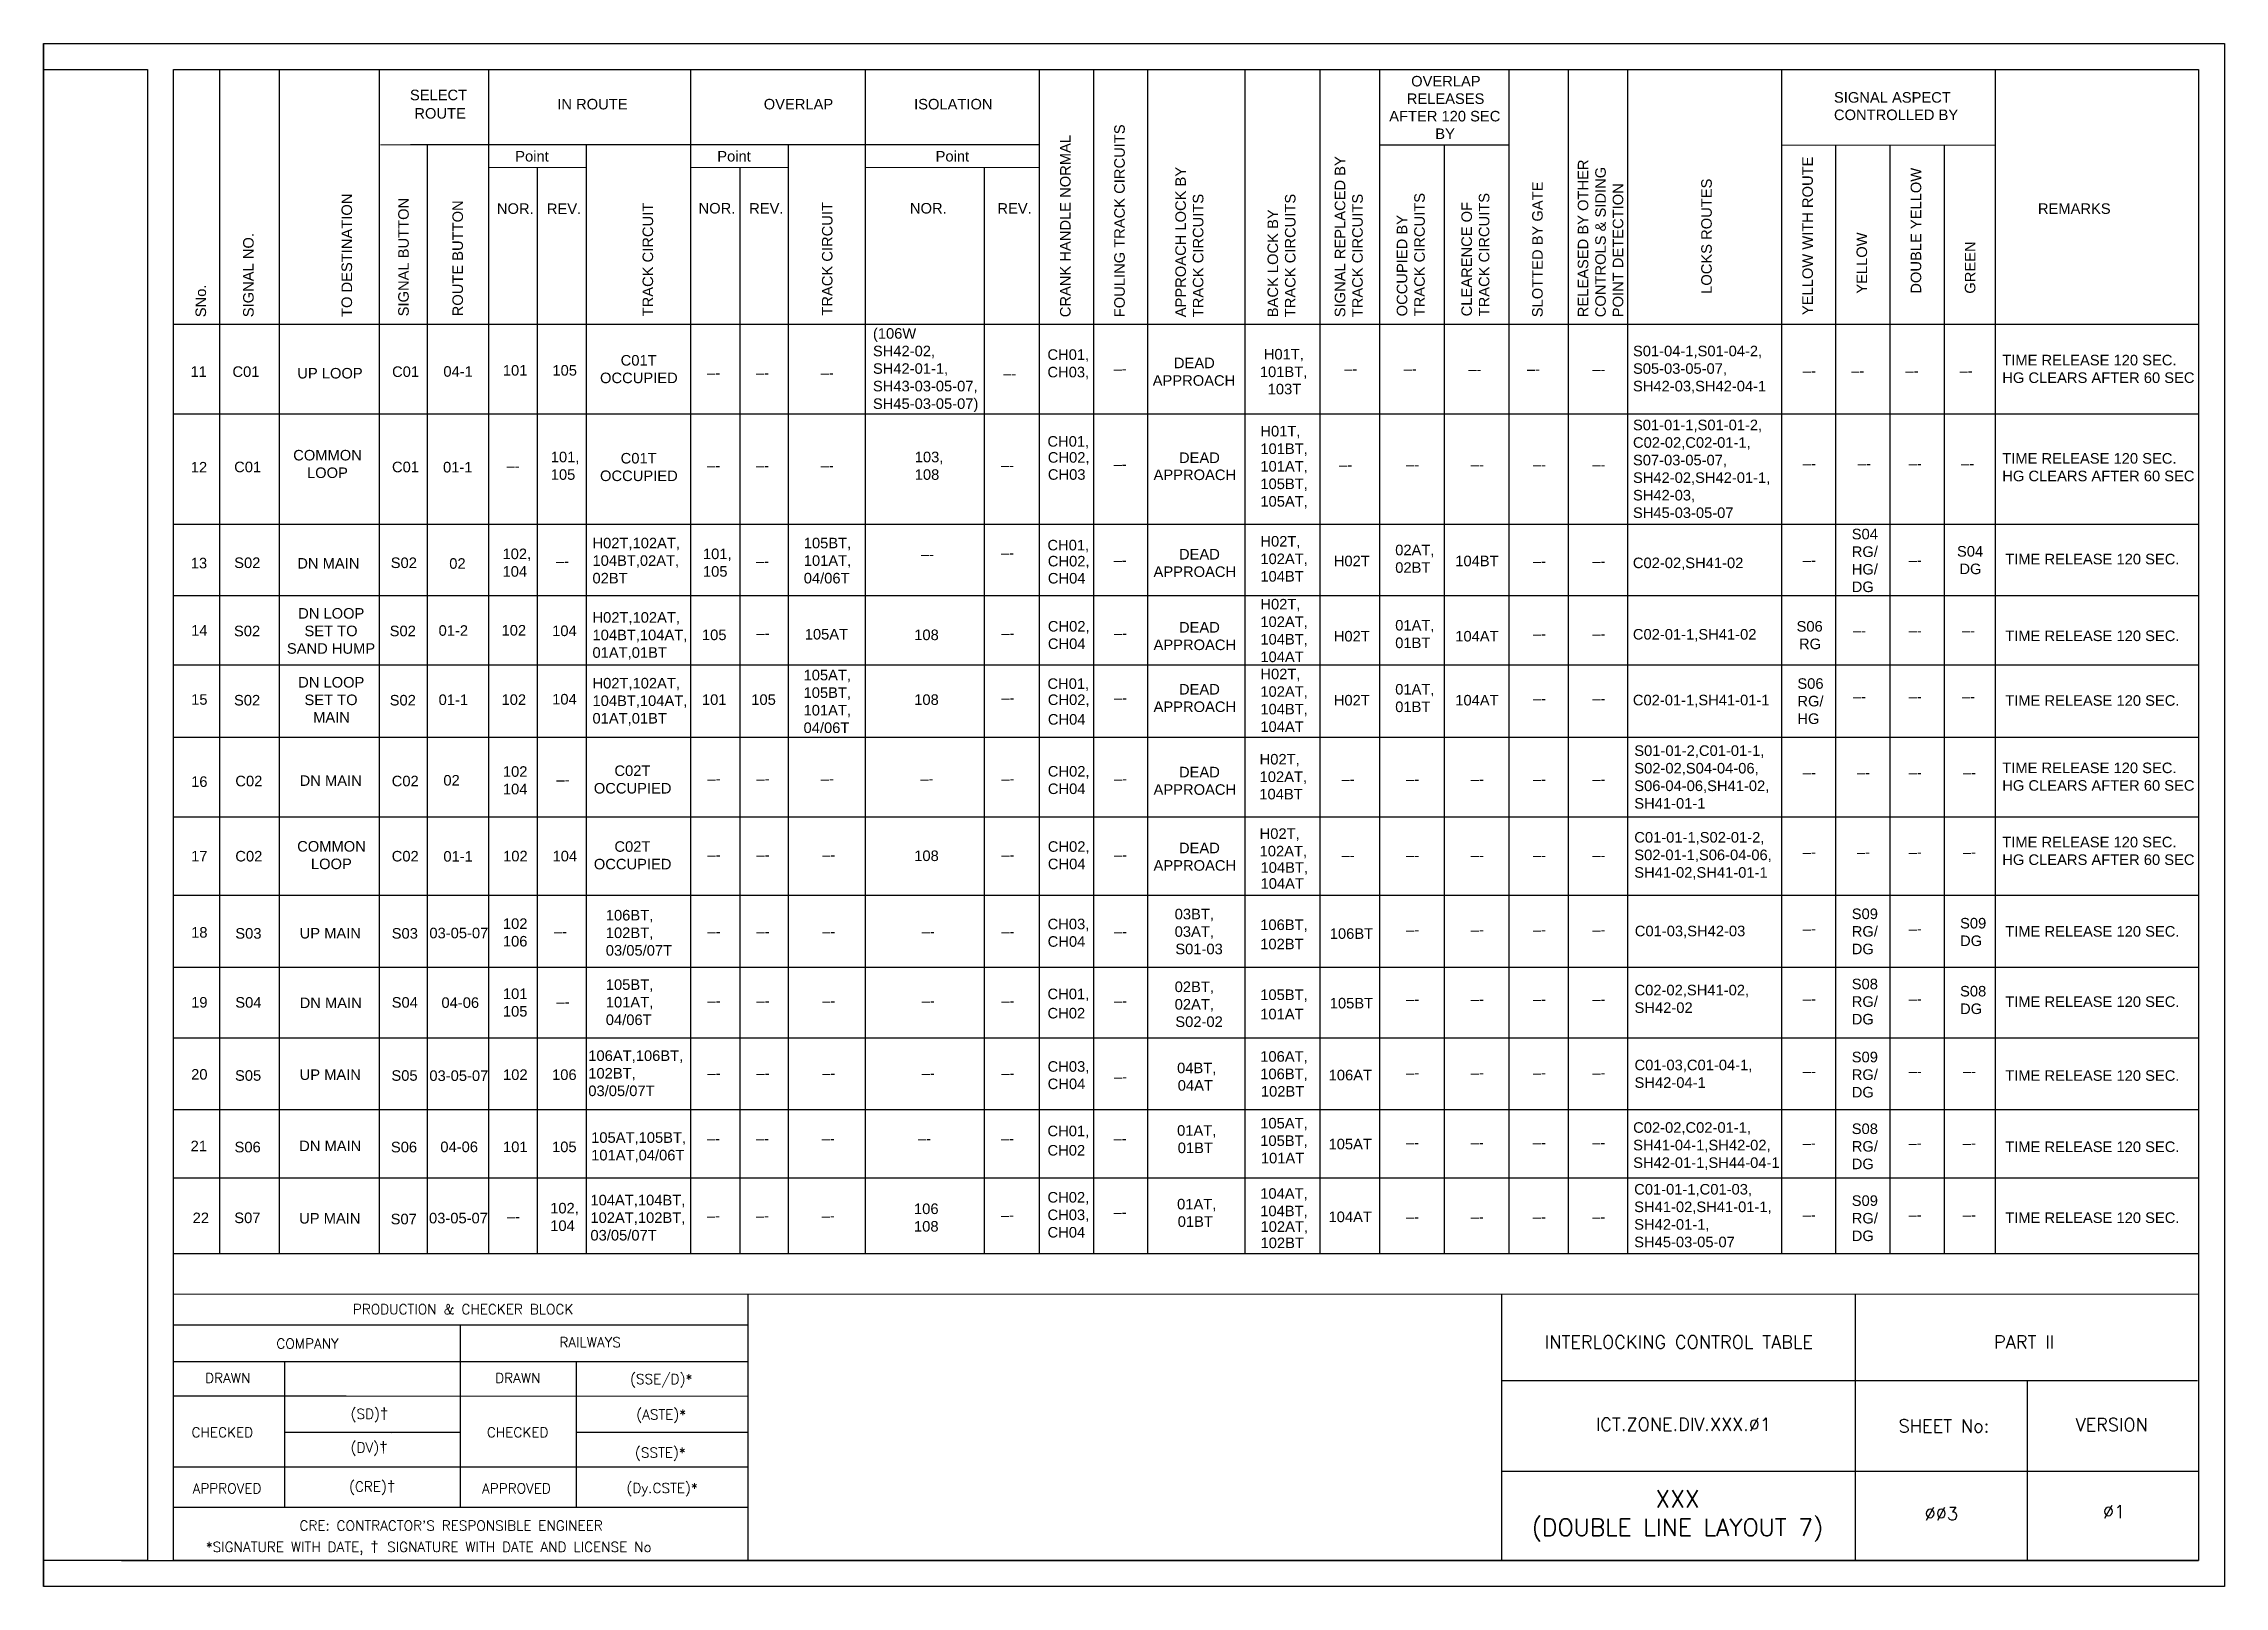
# Model space of a CAD drawing. Header units: inches. Extents: x -19 to 1646, y 43 to 690.
# Drawn here: x 770 to 1190, y 42.8 to 339.8 of the extents above; entities that cross this region are included whole.
import ezdxf
from ezdxf.enums import TextEntityAlignment as Align

# ---------------------------------------------------------------- set-up
doc = ezdxf.new("R2010")
doc.units = ezdxf.units.IN
doc.header["$MEASUREMENT"] = 0
for name, color, linetype in [('PDF2_Text', 7, 'Continuous'), ('PDF_Geometry', 7, 'Continuous'), ('PDF_Text', 7, 'Continuous')]:
    doc.layers.add(name, color=color, linetype=linetype)
doc.styles.add('PDF Arial', font='arial.ttf')
doc.styles.add('ROMANS', font='romans.shx', dxfattribs={"height": 2})

msp = doc.modelspace()

# ---------------------------------------------------------------- texts
at = {"style": 'ROMANS'}
for s, p in [('PRODUCTION & CHECKER BLOCK', (850.75, 96.2)), ('COMPANY', (820.79, 89.58)), ('RAILWAYS', (875.21, 89.84)), ('(SSE/D)*', (888.9, 82.75)), ('DRAWN', (805.43, 82.96)), ('DRAWN', (861.29, 82.96)), ('(ASTE)*', (888.9, 75.93)), ('CHECKED', (804.38, 72.5)), ('CHECKED', (861.25, 72.5)), ('(SSTE)*', (888.73, 68.6)), ('(Dy.CSTE)*', (889.07, 61.78)), ('APPROVED', (805.28, 61.7)), ('APPROVED', (861.02, 61.7)), ("CRE: CONTRACTOR'S RESPONSIBLE ENGINEER", (848.44, 54.55))]:
    msp.add_text(s, height=1.92, dxfattribs=at).set_placement(p, align=Align.MIDDLE_CENTER)
at = {"lineweight": -2, "style": 'ROMANS'}
for s, p in [('INTERLOCKING CONTROL TABLE', (1084.89, 89.87)), ('PART II', (1151.39, 89.87)), ('ICT.ZONE.DIV.XXX.Ø1', (1085.78, 74.03)), ('SHEET No:', (1135.95, 73.73)), ('VERSION', (1168.26, 73.96)), ('ØØ3 ', (1136.3, 56.87)), ('Ø1', (1168.72, 57.24))]:
    msp.add_text(s, height=2.5, dxfattribs=at).set_placement(p, align=Align.MIDDLE_CENTER)
at = {"char_height": 1.92, "attachment_point": 1, "style": 'ROMANS'}
for s, width, insert in [('(SD){\\fArial|b0|i0|c0|p34;\\H1.08333x;†}', 8.1172, (829.07, 77.17)), ('(DV){\\fArial|b0|i0|c0|p34;\\H1.08333x;†}', 8.1172, (829.07, 70.7)), ('(CRE){\\fArial|b0|i0|c0|p34;\\H1.08333x;†}', 8.1172, (828.77, 63.17)), ('\\pi-5.76,l9.6,t9.6;*SIGNATURE WITH DATE, {\\fArial|b0|i0|c0|p34;\\H1.08333x;†  }SIGNATURE WITH DATE AND LICENSE No', 104.6362, (797.36, 51.56))]:
    msp.add_mtext_dynamic_manual_height_columns(s, width=width, gutter_width=12.5, heights=[0], dxfattribs=dict(at, insert=insert))
at = {"insert": (1084.64, 61.36), "char_height": 3.3, "width": 67.7741, "attachment_point": 2, "style": 'ROMANS'}
msp.add_mtext('XXX\\P(DOUBLE LINE LAYOUT 7)', dxfattribs=at)
at = {"layer": 'PDF2_Text', "attachment_point": 7, "style": 'PDF Arial'}
for s, insert, char_height, width in [('\\pi4.30027;C01T\\P\\pi0.32867;OCCUPIED', (876.79, 274.45), 2.0298, 15.3364), ('TIME RELEASE 120 SEC.\\PHG CLEARS AFTER 60 SEC', (1147.18, 274.49), 2.0298, 37.2302), ('\\pi4.30027;C01T\\P\\pi0.32867;OCCUPIED', (876.79, 255.6), 2.0298, 15.3364), ('TIME RELEASE 120 SEC.\\PHG CLEARS AFTER 60 SEC', (1147.18, 255.57), 2.0298, 37.2302), ('C02-02,SH41-02', (1076.04, 238.49), 2.0298, 18.4449), ('\\pi-0.02078;S04\\P\\pi0.44097;DG', (1138.48, 237.68), 2.0298, 4.7393), ('C02-01-1,SH41-02', (1076.04, 224.74), 2.0298, 18.4449), ('\\pi-0.15622;S06\\P\\pi0.31107;RG', (1107.72, 223.24), 2.0298, 4.4754), ('C02-01-1,SH41-01-1', (1076.04, 212.08), 2.0298, 18.4449), ('TIME RELEASE 120 SEC.\\PHG CLEARS AFTER 60 SEC', (1147.18, 195.99), 2.0298, 37.2302), ('TIME RELEASE 120 SEC.\\PHG CLEARS AFTER 60 SEC', (1147.18, 181.7), 2.0298, 37.2302), ('C01-03,SH42-03', (1076.41, 167.62), 2.0298, 18.8478), ('04-06', (846.36, 126.41), 2.03, 2.9957)]:
    msp.add_mtext(s, dxfattribs=dict(at, insert=insert, char_height=char_height, width=width))
for s, insert, char_height in [('–-', (897.74, 275.44), 2.03), ('–-', (907.17, 275.44), 2.03), ('–-', (919.62, 275.44), 2.03), ('–-', (976.04, 276.26), 2.03), ('–-', (1020.46, 276.21), 2.03), ('–-', (1031.9, 276.21), 2.03), ('–-', (1044.35, 276.14), 2.03), ('–-', (1068.24, 276.14), 2.03), ('101,\\P105', (867.63, 255.84), 2.03), ('103,\\P108', (937.73, 255.84), 2.03), ('CH02,', (963.36, 258.79), 2.03), ('DEAD', (988.62, 259.11), 2.03), ('12', (798.3, 257.28), 2.03), ('C01', (806.66, 257.3), 2.03), ('C01', (837.05, 257.3), 2.03), ('01-1', (846.89, 257.26), 2.03), ('–-', (859.11, 257.53), 2.03), ('–-', (897.74, 257.61), 2.03), ('–-', (907.17, 257.61), 2.03), ('–-', (919.62, 257.61), 2.03), ('–-', (954.35, 257.66), 2.03), ('CH03', (963.37, 255.85), 2.03), ('–-', (976.04, 257.89), 2.03), ('APPROACH', (983.72, 255.79), 2.03), ('–-', (1019.47, 257.73), 2.03), ('–-', (1032.36, 257.79), 2.03), ('–-', (1044.82, 257.79), 2.03), ('–-', (1056.78, 257.79), 2.03), ('–-', (1068.24, 257.79), 2.03), ('–-', (1108.77, 257.99), 2.03), ('–-', (1119.36, 257.99), 2.03), ('–-', (1129.16, 257.99), 2.03), ('–-', (1139.26, 257.99), 2.03), ('S04\\PRG/\\PHG/\\PDG', (1118.19, 234.23), 2.03), ('13', (798.3, 238.8), 2.03), ('S02', (806.66, 238.86), 2.03), ('S02', (836.81, 238.86), 2.03), ('02', (848.08, 238.72), 2.03), ('102,\\P104', (858.34, 237.19), 2.03), ('–-', (868.65, 239.21), 2.03), ('101,\\P105', (896.94, 237.19), 2.03), ('–-', (907.17, 239.21), 2.03), ('–-', (938.92, 240.53), 2.03), ('–-', (954.35, 240.81), 2.03), ('CH02,', (963.36, 238.82), 2.03), ('–-', (976.04, 239.38), 2.03), ('DEAD', (988.62, 240.53), 2.03), ('–-', (1056.78, 239.22), 2.03), ('–-', (1068.24, 239.22), 2.03), ('–-', (1108.77, 239.39), 2.03), ('–-', (1129.16, 239.39), 2.03), ('TIME RELEASE 120 SEC.', (1147.75, 239.57), 2.0298), ('CH04', (963.37, 235.88), 2.03), ('APPROACH', (983.72, 237.14), 2.03), ('14', (798.37, 225.87), 2.03), ('S02', (806.62, 225.73), 2.03), ('S02', (836.61, 225.73), 2.03), ('01-2', (846.03, 225.82), 2.03), ('102', (858.15, 225.86), 2.03), ('104', (867.9, 225.76), 2.03), ('105', (896.75, 224.98), 2.03), ('108', (937.63, 224.98), 2.03), ('CH02,', (963.37, 226.28), 2.03), ('DEAD', (988.62, 226.46), 2.03), ('TIME RELEASE 120 SEC.', (1147.75, 224.8), 2.0298), ('–-', (907.24, 225.33), 2.03), ('–-', (954.42, 225.33), 2.03), ('CH04', (963.37, 223.27), 2.03), ('–-', (976.11, 225.33), 2.03), ('APPROACH', (983.72, 223.06), 2.03), ('–-', (1056.78, 225.21), 2.03), ('–-', (1068.24, 225.21), 2.03), ('–-', (1118.42, 225.83), 2.03), ('–-', (1129.16, 225.83), 2.03), ('–-', (1139.42, 225.83), 2.03), ('15', (798.37, 212.54), 2.03), ('S02', (806.62, 212.4), 2.03), ('S02', (836.61, 212.4), 2.03), ('01-1', (846.03, 212.49), 2.03), ('102', (858.15, 212.51), 2.03), ('104', (867.9, 212.59), 2.03), ('101', (896.75, 212.51), 2.03), ('105', (906.25, 212.51), 2.03), ('108', (937.63, 212.51), 2.03), ('CH02,', (963.36, 212.14), 2.03), ('DEAD', (988.62, 214.53), 2.03), ('S06\\PRG/\\PHG', (1107.72, 208.84), 2.03), ('TIME RELEASE 120 SEC.', (1147.75, 212.34), 2.0298), ('–-', (954.42, 212.88), 2.03), ('CH04', (963.37, 208.71), 2.03), ('–-', (976.11, 212.88), 2.03), ('APPROACH', (983.72, 211.14), 2.03), ('–-', (1056.78, 212.76), 2.03), ('–-', (1068.24, 212.76), 2.03), ('–-', (1118.42, 213.15), 2.03), ('–-', (1129.16, 213.15), 2.03), ('–-', (1139.42, 213.14), 2.03), ('H02T,', (1004.15, 200.69), 2.03), ('S01-01-2,C01-01-1,\\PS02-02,S04-04-06,\\PS06-04-06,SH41-02,\\PSH41-01-1', (1076.31, 192.54), 2.0298), ('16', (798.37, 196.73), 2.03), ('C02', (806.88, 196.84), 2.03), ('C02', (837, 196.84), 2.03), ('02', (846.95, 196.98), 2.03), ('102\\P104', (858.41, 195.29), 2.03), ('–-', (868.72, 197.14), 2.03), ('–-', (897.8, 197.32), 2.03), ('–-', (907.24, 197.32), 2.03), ('–-', (919.64, 197.32), 2.03), ('–-', (938.81, 197.32), 2.03), ('–-', (954.42, 197.32), 2.03), ('CH02,', (963.36, 198.36), 2.03), ('CH04', (963.37, 195.35), 2.03), ('–-', (976.11, 197.32), 2.03), ('DEAD', (988.62, 198.59), 2.03), ('102AT,', (1004.15, 197.32), 2.03), ('–-', (1019.93, 197.22), 2.03), ('–-', (1032.37, 197.22), 2.03), ('–-', (1044.82, 197.22), 2.03), ('–-', (1056.78, 197.22), 2.03), ('–-', (1068.24, 197.22), 2.03), ('–-', (1108.77, 198.5), 2.03), ('–-', (1119.19, 198.5), 2.03), ('–-', (1129.16, 198.5), 2.03), ('–-', (1139.6, 198.5), 2.03), ('APPROACH', (983.72, 195.2), 2.03), ('104BT', (1004.1, 194.32), 2.03), ('CH02,', (963.36, 183.88), 2.03), ('DEAD', (988.62, 183.98), 2.03), ('102AT,', (1004.15, 183), 2.03), ('H02T,', (1004.15, 186.37), 2.03), ('C01-01-1,S02-01-2,\\PS02-01-1,S06-04-06,\\PSH41-02,SH41-01-1', (1076.31, 178.89), 2.0298), ('17', (798.37, 182.41), 2.03), ('C02', (806.88, 182.37), 2.03), ('C02', (837, 182.37), 2.03), ('01-1', (846.95, 182.34), 2.03), ('102', (858.45, 182.39), 2.03), ('104', (867.97, 182.39), 2.03), ('–-', (897.8, 182.67), 2.03), ('–-', (907.24, 182.67), 2.03), ('–-', (919.91, 182.67), 2.03), ('108', (937.63, 182.45), 2.03), ('–-', (954.42, 182.67), 2.03), ('CH04', (963.37, 180.88), 2.03), ('–-', (976.11, 182.67), 2.03), ('APPROACH', (983.72, 180.59), 2.03), ('104BT,', (1004.33, 179.84), 2.03), ('–-', (1019.93, 182.58), 2.03), ('–-', (1032.37, 182.58), 2.03), ('–-', (1044.82, 182.58), 2.03), ('–-', (1056.78, 182.58), 2.03), ('–-', (1068.24, 182.58), 2.03), ('–-', (1108.77, 183.21), 2.03), ('–-', (1119.19, 183.21), 2.03), ('–-', (1129.16, 183.21), 2.03), ('–-', (1139.6, 183.21), 2.03), ('104AT', (1004.33, 177.11), 2.03), ('106BT,\\P102BT,\\P03/05/07T', (878.23, 164.24), 2.03), ('03BT,', (987.79, 170.88), 2.03), ('S09\\PRG/\\PDG', (1118.19, 164.51), 2.03), ('18', (798.37, 167.7), 2.03), ('S03', (806.88, 167.51), 2.03), ('S03', (837, 167.51), 2.03), ('03-05-07', (844.25, 167.58), 2.03), ('102\\P106', (858.41, 166), 2.03), ('–-', (868.25, 167.92), 2.03), ('–-', (897.8, 167.92), 2.03), ('–-', (907.24, 167.92), 2.03), ('–-', (919.91, 167.92), 2.03), ('–-', (939.07, 167.92), 2.03), ('–-', (954.42, 167.92), 2.03), ('CH03,', (963.32, 168.96), 2.03), ('CH04', (963.33, 165.95), 2.03), ('–-', (976.11, 167.92), 2.03), ('03AT,', (987.79, 167.51), 2.03), ('106BT,', (1004.27, 168.82), 2.03), ('106BT', (1017.66, 167.47), 2.03), ('–-', (1032.37, 168.25), 2.03), ('–-', (1044.82, 168.25), 2.03), ('–-', (1056.78, 168.25), 2.03), ('–-', (1068.24, 168.25), 2.03), ('–-', (1108.77, 168.45), 2.03), ('–-', (1129.16, 168.45), 2.03), ('S09\\PDG', (1139.05, 166.09), 2.03), ('TIME RELEASE 120 SEC.', (1147.75, 167.9), 2.0298), ('S01-03', (987.92, 164.51), 2.03), ('102BT', (1004.27, 165.46), 2.03), ('105BT,\\P101AT,\\P04/06T', (878.23, 150.88), 2.03), ('S08\\PRG/\\PDG', (1118.19, 151), 2.03), ('19', (798.37, 154.24), 2.03), ('S04', (806.88, 154.22), 2.03), ('S04', (837, 154.22), 2.03), ('04-06', (846.58, 154.18), 2.03), ('101\\P105', (858.41, 152.51), 2.03), ('–-', (897.8, 154.56), 2.03), ('–-', (907.24, 154.56), 2.03), ('–-', (919.91, 154.56), 2.03), ('–-', (939.07, 154.56), 2.03), ('–-', (954.42, 154.56), 2.03), ('CH01,', (963.3, 155.51), 2.03), ('–-', (976.11, 154.56), 2.03), ('02BT,', (987.79, 156.88), 2.03), ('02AT,', (987.79, 153.51), 2.03), ('105BT,', (1004.27, 155.35), 2.03), ('105BT', (1017.66, 154.08), 2.03), ('–-', (1032.37, 154.88), 2.03), ('–-', (1044.82, 154.88), 2.03), ('–-', (1056.78, 154.88), 2.03), ('–-', (1068.24, 154.88), 2.03), ('C02-02,SH41-02,\\PSH42-02', (1076.36, 153.21), 2.0298), ('–-', (1108.77, 154.93), 2.03), ('–-', (1129.16, 154.93), 2.03), ('S08\\PDG', (1139.05, 153), 2.03), ('TIME RELEASE 120 SEC.', (1147.75, 154.37), 2.0298), ('–-', (868.72, 154.38), 2.03), ('CH02', (963.3, 152.15), 2.03), ('S02-02', (987.92, 150.51), 2.03), ('101AT', (1004.27, 151.98), 2.03), ('106AT,106BT,\\P102BT,\\P03/05/07T', (874.86, 137.2), 2.0298), ('CH03,', (963.32, 141.54), 2.03), ('04BT,', (988.26, 141.25), 2.03), ('106AT,', (1004.27, 143.47), 2.03), ('C01-03,C01-04-1,\\PSH42-04-1', (1076.36, 138.79), 2.0298), ('S09\\PRG/\\PDG', (1118.19, 136.94), 2.03), ('20', (798.37, 140.37), 2.03), ('S05', (806.82, 140.15), 2.03), ('S05', (836.94, 140.15), 2.03), ('03-05-07', (844.25, 140.12), 2.03), ('102', (858.44, 140.31), 2.03), ('106', (867.88, 140.31), 2.03), ('–-', (897.8, 140.63), 2.03), ('–-', (907.24, 140.63), 2.03), ('–-', (919.91, 140.63), 2.03), ('–-', (939.07, 140.63), 2.03), ('–-', (954.42, 140.63), 2.03), ('CH04', (963.33, 138.54), 2.03), ('–-', (976.11, 139.96), 2.03), ('04AT', (988.38, 138.25), 2.03), ('106BT,', (1004.27, 140.11), 2.03), ('102BT', (1004.39, 137.1), 2.03), ('106AT', (1017.45, 140.23), 2.03), ('–-', (1032.37, 140.73), 2.03), ('–-', (1044.82, 140.73), 2.03), ('–-', (1056.78, 140.73), 2.03), ('–-', (1068.24, 140.73), 2.03), ('–-', (1108.77, 141), 2.03), ('–-', (1129.16, 141), 2.03), ('–-', (1139.6, 141), 2.03), ('TIME RELEASE 120 SEC.', (1147.75, 140.14), 2.0298), ('105AT,105BT,\\P101AT,04/06T', (875.41, 124.47), 2.0298), ('CH01,', (963.3, 129.12), 2.03), ('01AT,', (988.26, 129.22), 2.03), ('105AT,', (1004.27, 130.62), 2.03), ('C02-02,C02-01-1,\\PSH41-04-1,SH42-02,\\PSH42-01-1,SH44-04-1', (1076.09, 123.02), 2.0298), ('S08\\PRG/\\PDG', (1118.19, 123.13), 2.03), ('21', (798.27, 126.6), 2.03), ('S06', (806.73, 126.37), 2.03), ('S06', (836.84, 126.37), 2.03), ('101', (858.44, 126.41), 2.03), ('105', (867.88, 126.41), 2.03), ('–-', (897.71, 128.07), 2.03), ('–-', (907.15, 128.07), 2.03), ('–-', (919.81, 128.07), 2.03), ('–-', (938.36, 128.07), 2.03), ('–-', (954.33, 128.07), 2.03), ('CH02', (963.3, 125.75), 2.03), ('–-', (976.02, 128.07), 2.03), ('01BT', (988.38, 126.22), 2.03), ('105BT,', (1004.27, 127.25), 2.03), ('101AT', (1004.39, 124.25), 2.03), ('105AT', (1017.42, 126.95), 2.03), ('–-', (1032.35, 127.3), 2.03), ('–-', (1044.8, 127.3), 2.03), ('–-', (1056.76, 127.3), 2.03), ('–-', (1068.21, 127.3), 2.03), ('–-', (1108.75, 127.19), 2.03), ('–-', (1129.14, 127.19), 2.03), ('–-', (1139.57, 127.19), 2.03), ('TIME RELEASE 120 SEC.', (1147.75, 126.43), 2.0298), ('104AT,104BT,\\P102AT,102BT,\\P03/05/07T', (875.27, 109.4), 2.0298), ('CH02,', (963.3, 116.35), 2.03), ('104AT,', (1004.27, 117.09), 2.03), ('C01-01-1,C01-03,\\PSH41-02,SH41-01-1,\\PSH42-01-1,\\PSH45-03-05-07', (1076.29, 108.1), 2.0298), ('S09\\PRG/\\PDG', (1118.19, 109.29), 2.03), ('22', (798.66, 112.77), 2.03), ('S07', (806.68, 112.75), 2.03), ('S07', (836.8, 112.52), 2.03), ('03-05-07', (844.18, 112.7), 2.03), ('–-', (859.18, 113.04), 2.03), ('102,\\P104', (867.52, 111.23), 2.03), ('–-', (897.71, 113.2), 2.03), ('–-', (907.15, 113.2), 2.03), ('–-', (919.81, 113.2), 2.03), ('106\\P108', (937.59, 111.11), 2.03), ('–-', (954.33, 113.32), 2.03), ('CH03,', (963.3, 112.98), 2.03), ('–-', (976.02, 113.89), 2.03), ('01AT,', (988.26, 115.04), 2.03), ('01BT', (988.38, 112.03), 2.03), ('104BT,', (1004.27, 113.72), 2.03), ('104AT', (1017.42, 112.94), 2.03), ('–-', (1032.35, 112.97), 2.03), ('–-', (1044.8, 112.97), 2.03), ('–-', (1056.76, 112.97), 2.03), ('–-', (1068.21, 112.97), 2.03), ('–-', (1108.75, 113.36), 2.03), ('–-', (1129.14, 113.36), 2.03), ('–-', (1139.57, 113.36), 2.03), ('TIME RELEASE 120 SEC.', (1147.75, 112.77), 2.0298), ('CH04', (963.31, 109.97), 2.03), ('102AT,', (1004.33, 110.72), 2.03), ('102BT', (1004.33, 107.93), 2.03)]:
    msp.add_mtext(s, dxfattribs=dict(at, insert=insert, char_height=char_height))
at = {"layer": 'PDF_Text', "attachment_point": 7, "style": 'PDF Arial'}
for s, insert, char_height in [('OVERLAP', (1033.34, 331.57), 2.027), ('SELECT', (840.51, 328.92), 2.027), ('IN ROUTE', (868.89, 327.15), 2.027), ('OVERLAP', (908.65, 327.15), 2.027), ('ISOLATION', (937.61, 327.15), 2.027), ('RELEASES', (1032.49, 328.21), 2.027), ('SIGNAL ASPECT', (1114.77, 328.45), 2.0273), ('ROUTE', (841.36, 325.38), 2.027), ('AFTER 120 SEC', (1029.11, 324.84), 2.0273), ('BY', (1037.98, 321.48), 2.027), ('CONTROLLED BY', (1114.77, 325.09), 2.0273), ('Point', (860.79, 317.12), 2.027), ('Point', (899.7, 317.12), 2.027), ('Point', (941.75, 317.12), 2.027), ('NOR.', (857.26, 307.04), 2.027), ('REV.', (866.88, 307.04), 2.027), ('NOR.', (896.1, 307.11), 2.027), ('REV.', (905.84, 307.11), 2.027), ('NOR.', (936.81, 307.11), 2.027), ('REV.', (953.65, 307.11), 2.027), ('REMARKS', (1154.05, 307.04), 2.027), ('(106W\\PSH42-02,\\PSH42-01-1,\\PSH43-03-05-07,\\PSH45-03-05-07)', (929.68, 268.91), 2.0273), ('S01-04-1,S01-04-2,\\PS05-03-05-07,\\PSH42-03,SH42-04-1', (1076.06, 272.52), 2.0273), ('11', (798.25, 275.69), 2.027), ('UP LOOP', (818.82, 275.35), 2.027), ('04-1', (846.95, 275.69), 2.027), ('101', (858.4, 275.9), 2.027), ('105', (867.95, 275.9), 2.027), ('CH01,', (963.29, 278.59), 2.027), ('CH03,', (963.29, 275.22), 2.027), ('101BT,', (1004.2, 275.27), 2.027), ('H01T,', (1004.96, 278.66), 2.027), ('–-', (954.77, 275.31), 2.027), ('103T', (1005.71, 272.3), 2.027), ('–-', (1055.63, 276.2), 2.027), ('–-', (1108.76, 275.85), 2.027), ('–-', (1118.1, 275.85), 2.027), ('–-', (1128.53, 275.85), 2.027), ('–-', (1138.96, 275.85), 2.027), ('S01-01-1,S01-01-2,\\PC02-02,C02-01-1,\\PS07-03-05-07,\\PSH42-02,SH42-01-1,\\PSH42-03,\\PSH45-03-05-07', (1076.06, 248.49), 2.0273), ('CH01,', (963.29, 261.88), 2.027), ('H02T,102AT,\\P104BT,02AT,\\P02BT', (875.67, 235.9), 2.0273), ('105BT,\\P101AT,\\P04/06T', (916.36, 235.9), 2.027), ('CH01,', (963.29, 241.91), 2.027), ('DN MAIN', (818.82, 238.78), 2.027), ('H02T,102AT,\\P104BT,104AT,\\P01AT,01BT', (875.67, 221.23), 2.0273), ('105AT', (916.55, 225.1), 2.027), ('105AT,\\P105BT,\\P101AT,\\P04/06T', (916.32, 207.1), 2.027), ('H02T,102AT,\\P104BT,104AT,\\P01AT,01BT', (875.67, 208.57), 2.0273), ('CH01,', (963.29, 215.24), 2.027), ('DN MAIN', (819.27, 196.95), 2.027), ('UP MAIN', (819.27, 167.54), 2.027), ('DN MAIN', (819.27, 154.17), 2.027), ('UP MAIN', (819.27, 140.31), 2.027), ('DN MAIN', (819.18, 126.63), 2.027), ('UP MAIN', (819.18, 112.66), 2.027)]:
    msp.add_mtext(s, dxfattribs=dict(at, insert=insert, char_height=char_height))
at = {"layer": 'PDF_Text', "attachment_point": 7, "rotation": 90, "style": 'PDF Arial'}
for s, insert, char_height in [('FOULING TRACK CIRCUITS', (978.21, 287.17), 2.0273), ('CRANK HANDLE NORMAL', (967.77, 287.17), 2.0273), ('APPROACH LOCK BY', (989.98, 287.17), 2.0273), ('SIGNAL REPLACED BY', (1020.68, 287.17), 2.0273), ('RELEASED BY OTHER', (1067.48, 287.17), 2.0273), ('CONTROLS & SIDING', (1070.85, 287.17), 2.0273), ('YELLOW WITH ROUTE', (1110.73, 287.58), 2.0273), ('DOUBLE YELLOW', (1131.6, 291.7), 2.0273), ('TRACK CIRCUITS', (1035.99, 287.34), 2.0273), ('TRACK CIRCUITS', (1048.43, 287.34), 2.0273), ('SLOTTED BY GATE', (1058.7, 287.17), 2.0273), ('POINT DETECTION', (1074.21, 287.17), 2.0273), ('LOCKS ROUTES', (1091.26, 291.67), 2.0273), ('TO DESTINATION', (829.39, 287.22), 2.0273), ('SIGNAL BUTTON', (840.31, 287.34), 2.0273), ('ROUTE BUTTON', (850.75, 287.34), 2.0273), ('TRACK CIRCUIT', (887.37, 287.34), 2.0273), ('TRACK CIRCUIT', (921.92, 287.48), 2.0273), ('TRACK CIRCUITS', (993.35, 287.17), 2.0273), ('BACK LOCK BY', (1007.73, 287.17), 2.0273), ('TRACK CIRCUITS', (1011.09, 287.17), 2.0273), ('TRACK CIRCUITS', (1024.04, 287.17), 2.0273), ('OCCUPIED BY', (1032.62, 287.34), 2.0273), ('CLEARENCE OF', (1045.07, 287.34), 2.0273), ('SIGNAL NO.', (810.44, 287.17), 2.027), ('YELLOW', (1121.17, 291.7), 2.027), ('GREEN', (1142.03, 291.7), 2.027), ('SNo.', (801.27, 287.17), 2.027)]:
    msp.add_mtext(s, dxfattribs=dict(at, insert=insert, char_height=char_height))
at = {"layer": 'PDF_Text', "attachment_point": 7, "style": 'PDF Arial'}
for s, insert, char_height, width in [('C01', (806.33, 275.65), 2.027, 10.6172), ('C01', (837.07, 275.65), 2.027, 10.6172), ('\\pi4.20554;DEAD\\P\\pi0.12184;APPROACH', (983.44, 273.95), 2.0273, 15.9105), ('H01T,\\P101BT,\\P101AT,\\P105BT,\\P105AT,', (1004.3, 250.33), 2.027, 8.8673), ('\\pi0.71285;COMMON \\P\\pi3.36386;LOOP', (817.32, 256.19), 2.0273, 14.2673), ('H02T,\\P102AT,\\P104BT', (1004.3, 236.24), 2.027, 8.8673), ('H02T', (1018.44, 239.21), 2.027, 8.8673), ('02AT,\\P02BT', (1030.27, 237.94), 2.027, 8.8673), ('104BT', (1041.84, 239.21), 2.027, 8.8673), ('\\pi2.21271;DN LOOP\\P\\pi3.42897;SET TO\\P\\pi0.04363;SAND HUMP', (816.77, 222.36), 2.0273, 16.8314), ('H02T,\\P102AT,\\P104BT,\\P104AT', (1004.3, 220.75), 2.027, 8.8673), ('H02T', (1018.44, 224.72), 2.027, 8.8673), ('01AT,\\P01BT', (1030.27, 223.45), 2.027, 8.8673), ('104AT', (1041.84, 224.72), 2.027, 8.8673), ('H02T,\\P102AT,\\P104BT,\\P104AT', (1004.3, 207.31), 2.027, 8.8673), ('\\pi2.21271;DN LOOP\\P\\pi3.42897;SET TO\\P\\pi5.09674;MAIN', (816.77, 209.12), 2.0273, 16.8314), ('H02T', (1018.44, 212.4), 2.027, 8.8673), ('01AT,\\P01BT', (1030.27, 211.13), 2.027, 8.8673), ('104AT', (1041.84, 212.4), 2.027, 8.8673), ('\\pi4.24655;C02T\\P\\pi0.27971;OCCUPIED', (875.65, 195.45), 2.0273, 15.2209), ('\\pi1.35287;COMMON \\P\\pi4.00388;LOOP', (817.44, 180.89), 2.0273, 15.5473), ('\\pi4.24655;C02T\\P\\pi0.27971;OCCUPIED', (875.65, 180.85), 2.0273, 15.2209)]:
    msp.add_mtext(s, dxfattribs=dict(at, insert=insert, char_height=char_height, width=width))

# ---------------------------------------------------------------- blocks, each defined once
blk = doc.blocks.new('A$C1B685902')
at = {"color": 7}
blk.add_line((0, 297), (0, 0), dxfattribs=at)
for points in [[(0, 297), (420, 297), (420, 0), (0, 0)], [(25, 292), (415, 292), (415, 5), (25, 5)]]:
    blk.add_lwpolyline(points, close=True, dxfattribs=at)
blk.add_lwpolyline([(0, 292), (20, 292), (20, 5), (0, 5)], dxfattribs=at)

# ---------------------------------------------------------------- linework, layer by layer
for p, q in [((803.86, 334.84), (803.86, 106.88)), ((815.3, 334.84), (815.3, 106.88)), ((834.61, 334.84), (834.61, 106.88)), ((855.61, 334.84), (855.61, 106.88)), ((894.52, 334.84), (894.52, 106.88)), ((928.2, 334.84), (928.2, 106.88)), ((961.7, 334.84), (961.7, 106.88)), ((972.14, 334.84), (972.14, 106.88)), ((982.57, 334.84), (982.57, 106.88)), ((1001.32, 334.84), (1001.32, 106.88)), ((1015.78, 334.84), (1015.78, 106.88)), ((1027.23, 334.84), (1027.23, 106.88)), ((1052.12, 334.84), (1052.12, 106.88)), ((1063.56, 334.84), (1063.56, 106.88)), ((1075, 334.84), (1075, 106.88)), ((1104.66, 334.84), (1104.66, 106.95)), ((1145.84, 334.84), (1145.84, 106.95)), ((961.77, 320.33), (840.61, 320.33)), ((843.84, 320.4), (843.84, 106.88)), ((874.46, 320.33), (874.46, 106.88)), ((913.38, 320.4), (913.38, 106.88)), ((1052.12, 320.28), (1027.23, 320.29)), ((1039.67, 320.4), (1039.67, 106.88)), ((1145.84, 320.26), (1104.66, 320.27)), ((1115.09, 320.26), (1115.09, 106.88)), ((1125.53, 320.26), (1125.53, 106.88)), ((1135.96, 320.26), (1135.96, 106.88)), ((865.04, 316.05), (865.04, 106.88)), ((904.02, 315.98), (904.02, 106.88)), ((951.13, 315.98), (951.13, 106.88)), ((1184.96, 285.76), (794.96, 285.76)), ((1184.96, 268.52), (794.96, 268.52)), ((1184.96, 247.28), (794.96, 247.28)), ((1185.1, 233.56), (795.1, 233.56)), ((1185.03, 220.18), (795.03, 220.18)), ((1185.1, 206.25), (795.1, 206.25)), ((1185.03, 190.91), (795.03, 190.91)), ((1185.1, 175.83), (795.1, 175.83)), ((1185.1, 161.98), (795.1, 161.98)), ((1185.03, 148.38), (795.03, 148.38)), ((1184.96, 134.59), (794.96, 134.59)), ((1184.96, 121.41), (794.96, 121.41)), ((1184.98, 106.88), (794.98, 106.88)), ((794.98, 99.11), (1184.96, 99.19)), ((905.57, 99.19), (905.57, 47.85)), ((828.21, 93.14), (794.97, 93.14)), ((905.57, 93.13), (828.21, 93.14)), ((850.17, 93.14), (850.17, 58.04)), ((828.21, 86.1), (794.97, 86.1)), ((816.41, 58.04), (816.41, 86.1)), ((905.57, 86.09), (828.21, 86.1)), ((872.61, 58.04), (872.61, 86.09)), ((1152, 82.47), (1152, 47.85)), ((828.21, 79.43), (794.97, 79.43)), ((905.57, 79.42), (828.21, 79.43)), ((850.17, 72.45), (816.41, 72.45)), ((836.87, 72.3), (836.87, 72.3)), ((905.57, 72.45), (872.61, 72.45)), ((828.21, 65.78), (794.97, 65.79)), ((905.57, 65.78), (828.21, 65.78)), ((828.21, 58.04), (794.97, 58.04)), ((905.57, 58.04), (828.21, 58.04))]:
    msp.add_line(p, q)
at = {"lineweight": -2}
for p, q in [((1050.82, 47.85), (1050.82, 99.19)), ((1050.82, 82.47), (1184.78, 82.47)), ((1050.82, 65.02), (1184.96, 65.02))]:
    msp.add_line(p, q, dxfattribs=at)
at = {"linetype": 'Continuous', "lineweight": -2}
for p, q in [((1118.89, 47.85), (1118.89, 99.19)), ((784.96, 47.85), (1066.96, 47.85)), ((784.96, 47.85), (1184.96, 47.85))]:
    msp.add_line(p, q, dxfattribs=at)
at = {"layer": 'PDF_Geometry', "lineweight": 15}
for points in [[(815.3, 106.88), (815.3, 334.91)], [(834.61, 106.88), (834.61, 334.91)], [(1052.12, 320.4), (1052.12, 334.84)], [(1063.56, 320.4), (1063.56, 334.84)], [(1075, 320.4), (1075, 334.84)], [(834.81, 320.33), (855.68, 320.33)], [(861.47, 320.33), (961.77, 320.33)], [(1027.3, 320.33), (1052.19, 320.33)], [(1052.12, 316.05), (1052.12, 320.4)], [(1063.56, 316.05), (1063.56, 320.4)], [(1075, 316.05), (1075, 320.4)], [(855.68, 315.98), (874.53, 315.98)], [(865.04, 285.83), (865.04, 316.05)], [(894.59, 315.98), (913.45, 315.98)], [(928.2, 315.98), (961.77, 315.98)], [(1052.12, 285.83), (1052.12, 316.05)], [(1063.56, 285.83), (1063.56, 316.05)], [(1075, 285.83), (1075, 316.05)], [(961.7, 106.88), (961.7, 285.76)], [(972.14, 106.88), (972.14, 285.76)], [(1052.12, 274.61), (1052.12, 285.69)], [(1063.56, 274.61), (1063.56, 285.69)], [(1075, 274.61), (1075, 285.69)], [(1052.12, 263.39), (1052.12, 274.47)], [(1063.56, 263.39), (1063.56, 274.47)], [(1075, 263.39), (1075, 274.47)], [(1052.12, 258.08), (1052.12, 265.79)], [(1063.56, 258.08), (1063.56, 265.79)], [(1075, 256.85), (1075, 264.57)]]:
    msp.add_lwpolyline(points, dxfattribs=at)

# ---------------------------------------------------------------- block references
msp.add_blockref('A$C1B685902', (769.96, 42.85))

msp.set_redraw_order([(e.dxf.handle, doc.entitydb.next_handle()) for e in msp.query("TEXT MTEXT ATTDEF DIMENSION ARC_DIMENSION")])  # texts and dimensions are drawn at this point

doc.saveas('drawing.dxf')
